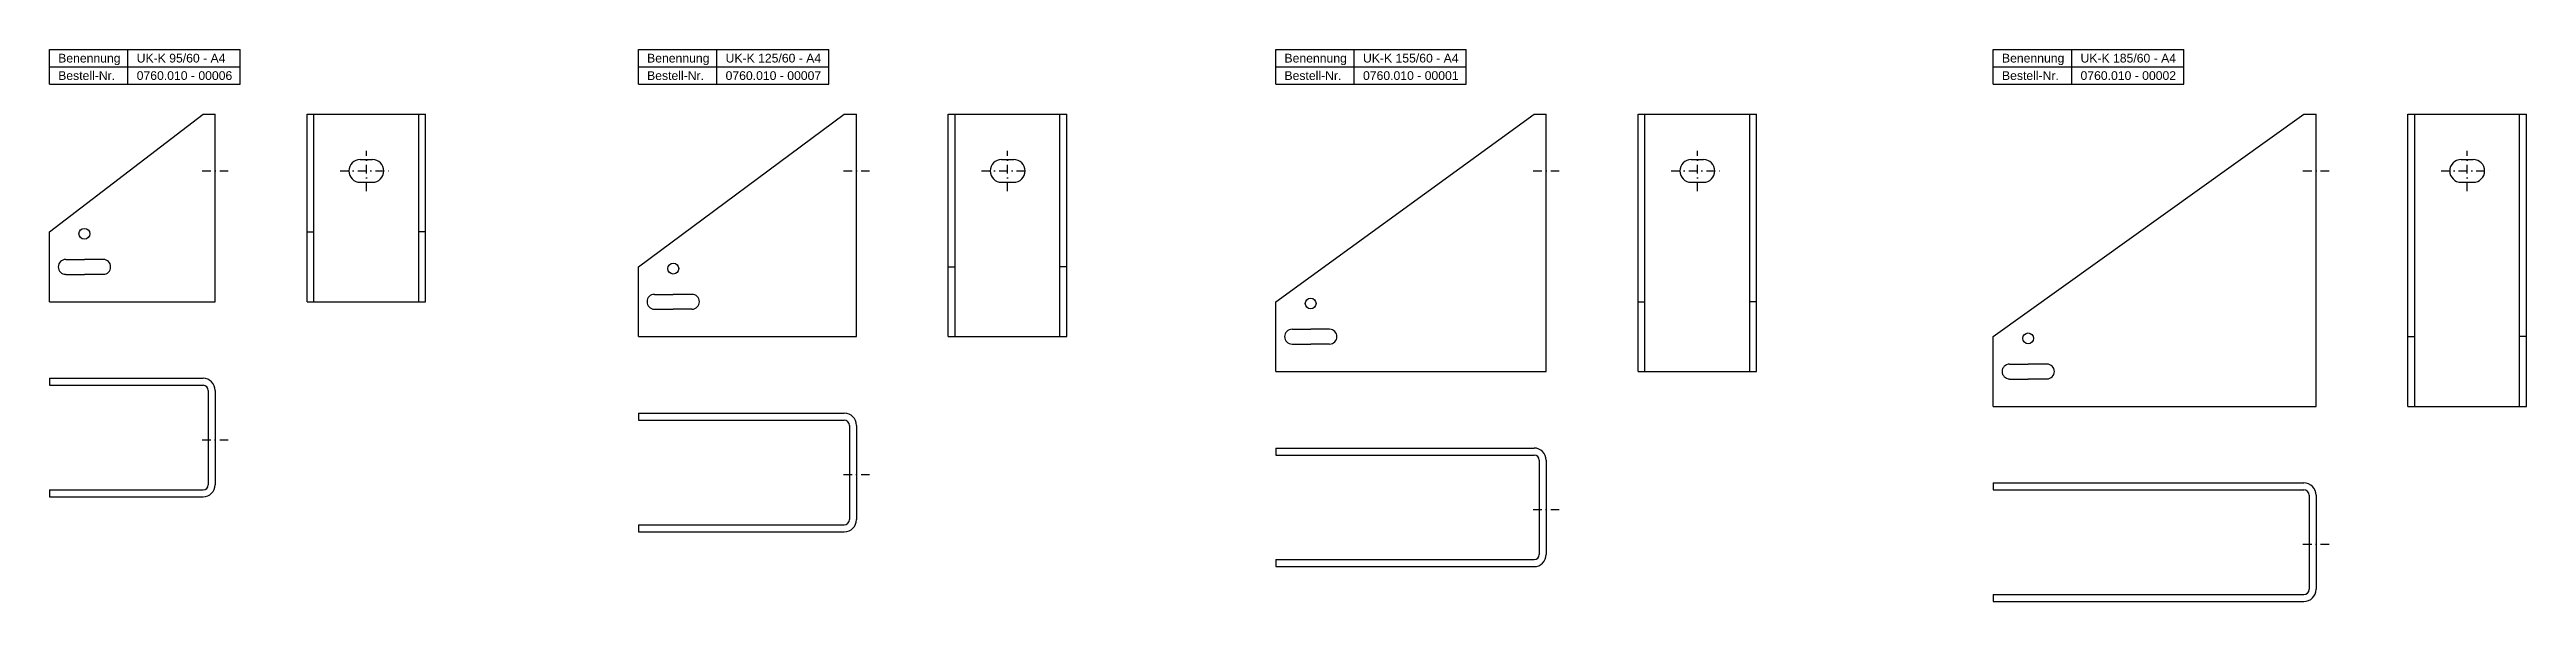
# Model space of a CAD drawing. Header units: inches. Extents: x 44 to 3003, y 41 to 423.
# Drawn here: x 44 to 1463, y 106 to 423 of the extents above; entities that cross this region are included whole.
import ezdxf

# ---------------------------------------------------------------- set-up
doc = ezdxf.new("R2010")
doc.units = ezdxf.units.IN
doc.header["$LTSCALE"] = 10
doc.header["$MEASUREMENT"] = 0
doc.linetypes.add('STRICHPUNKT2', pattern=[0.5, 0.25, -0.125, 0, -0.125])
doc.layers.add('Halfen', color=2, linetype='Continuous')
doc.styles.add('ARIAL50', font='ARIAL.TTF', dxfattribs={"height": 5})

msp = doc.modelspace()

# ---------------------------------------------------------------- texts
at = {"layer": 'Halfen', "color": 2, "style": 'ARIAL50'}
for s, p in [('Benennung', (48.7, 415.1)), ('UK-K 95/60 - A4', (93.7, 415.1)), ('Benennung', (386.2, 415.1)), ('UK-K 125/60 - A4', (431.2, 415.1)), ('Benennung', (751.5, 415.1)), ('UK-K 155/60 - A4', (796.5, 415.1)), ('Benennung', (1162.7, 415.1)), ('UK-K 185/60 - A4', (1207.7, 415.1)), ('Bestell-Nr.', (48.7, 405.1)), ('0760.010 - 00006', (93.7, 405.1)), ('Bestell-Nr.', (386.2, 405.1)), ('0760.010 - 00007', (431.2, 405.1)), ('Bestell-Nr.', (751.5, 405.1)), ('0760.010 - 00001', (796.5, 405.1)), ('Bestell-Nr.', (1162.7, 405.1)), ('0760.010 - 00002', (1207.7, 405.1))]:
    msp.add_text(s, height=5, dxfattribs=at).set_placement(p)

# ---------------------------------------------------------------- linework, layer by layer
at = {"layer": 'Halfen', "color": 2}
for p, q in [((43.7, 402.6), (43.7, 422.6)), ((43.7, 422.6), (152.9, 422.6)), ((43.7, 412.6), (152.9, 412.6)), ((88.7, 402.6), (88.7, 422.6)), ((152.9, 402.6), (152.9, 422.6)), ((381.2, 402.6), (381.2, 422.6)), ((381.2, 422.6), (490.4, 422.6)), ((381.2, 412.6), (490.4, 412.6)), ((426.2, 402.6), (426.2, 422.6)), ((490.4, 402.6), (490.4, 422.6)), ((746.5, 402.6), (746.5, 422.6)), ((746.5, 422.6), (855.7, 422.6)), ((746.5, 412.6), (855.7, 412.6)), ((791.5, 402.6), (791.5, 422.6)), ((855.7, 402.6), (855.7, 422.6)), ((1157.7, 402.6), (1157.7, 422.6)), ((1157.7, 422.6), (1266.9, 422.6)), ((1157.7, 412.6), (1266.9, 412.6)), ((1202.7, 402.6), (1202.7, 422.6)), ((1266.9, 402.6), (1266.9, 422.6)), ((43.7, 402.6), (152.9, 402.6)), ((381.2, 402.6), (490.4, 402.6)), ((746.5, 402.6), (855.7, 402.6)), ((1157.7, 402.6), (1266.9, 402.6)), ((43.7, 317.9), (131.7, 385.4)), ((131.7, 385.4), (138.7, 385.4)), ((138.7, 277.9), (138.7, 385.4)), ((191.3, 277.9), (191.3, 385.4)), ((191.3, 385.4), (259.3, 385.4)), ((195.3, 277.9), (195.3, 385.4)), ((255.3, 277.9), (255.3, 385.4)), ((259.3, 277.9), (259.3, 385.4)), ((381.2, 297.9), (499.2, 385.4)), ((499.2, 385.4), (506.2, 385.4)), ((506.2, 257.9), (506.2, 385.4)), ((558.8, 257.9), (558.8, 385.4)), ((558.8, 385.4), (626.8, 385.4)), ((562.8, 257.9), (562.8, 385.4)), ((622.8, 257.9), (622.8, 385.4)), ((626.8, 257.9), (626.8, 385.4)), ((746.5, 277.9), (894.5, 385.4)), ((894.5, 385.4), (901.5, 385.4)), ((901.5, 237.9), (901.5, 385.4)), ((954.1, 237.9), (954.1, 385.4)), ((954.1, 385.4), (1022.1, 385.4)), ((958.1, 237.9), (958.1, 385.4)), ((1018.1, 237.9), (1018.1, 385.4)), ((1022.1, 237.9), (1022.1, 385.4)), ((1157.7, 257.9), (1335.7, 385.4)), ((1335.7, 385.4), (1342.7, 385.4)), ((1342.7, 217.9), (1342.7, 385.4)), ((1395.3, 217.9), (1395.3, 385.4)), ((1395.3, 385.4), (1463.3, 385.4)), ((1399.3, 217.9), (1399.3, 385.4)), ((1459.3, 217.9), (1459.3, 385.4)), ((1463.3, 217.9), (1463.3, 385.4)), ((221.8, 359.4), (228.8, 359.4)), ((589.3, 359.4), (596.3, 359.4)), ((984.6, 359.4), (991.6, 359.4)), ((1425.8, 359.4), (1432.8, 359.4)), ((221.8, 346.4), (228.8, 346.4)), ((589.3, 346.4), (596.3, 346.4)), ((984.6, 346.4), (991.6, 346.4)), ((1425.8, 346.4), (1432.8, 346.4)), ((43.7, 277.9), (43.7, 317.9)), ((191.3, 317.9), (195.3, 317.9)), ((259.3, 317.9), (255.3, 317.9)), ((53, 302.1), (63.7, 302.1)), ((74.5, 302.1), (63.7, 302.1)), ((53, 293.6), (63.7, 293.6)), ((74.5, 293.6), (63.7, 293.6)), ((381.2, 257.9), (381.2, 297.9)), ((558.8, 297.9), (562.8, 297.9)), ((626.8, 297.9), (622.8, 297.9)), ((43.7, 277.9), (138.7, 277.9)), ((191.3, 277.9), (259.3, 277.9)), ((390.4, 282.1), (401.2, 282.1)), ((390.4, 273.6), (401.2, 273.6)), ((411.9, 282.1), (401.2, 282.1)), ((411.9, 273.6), (401.2, 273.6)), ((746.5, 237.9), (746.5, 277.9)), ((954.1, 277.9), (958.1, 277.9)), ((1022.1, 277.9), (1018.1, 277.9)), ((381.2, 257.9), (506.2, 257.9)), ((558.8, 257.9), (626.8, 257.9)), ((755.8, 262.1), (766.5, 262.1)), ((777.3, 262.1), (766.5, 262.1)), ((1157.7, 217.9), (1157.7, 257.9)), ((1395.3, 257.9), (1399.3, 257.9)), ((1463.3, 257.9), (1459.3, 257.9)), ((755.8, 253.6), (766.5, 253.6)), ((777.3, 253.6), (766.5, 253.6)), ((1167, 242.1), (1177.7, 242.1)), ((1188.5, 242.1), (1177.7, 242.1)), ((43.7, 234), (131.7, 234)), ((43.7, 234), (43.7, 230)), ((43.7, 230), (131.7, 230)), ((746.5, 237.9), (901.5, 237.9)), ((954.1, 237.9), (1022.1, 237.9)), ((1167, 233.6), (1177.7, 233.6)), ((1188.5, 233.6), (1177.7, 233.6)), ((134.7, 227), (134.7, 173)), ((138.7, 227), (138.7, 173)), ((381.2, 214), (499.2, 214)), ((381.2, 214), (381.2, 210)), ((1157.7, 217.9), (1342.7, 217.9)), ((1395.3, 217.9), (1463.3, 217.9)), ((381.2, 210), (499.2, 210)), ((502.2, 207), (502.2, 153)), ((506.2, 207), (506.2, 153)), ((746.5, 194), (894.5, 194)), ((746.5, 194), (746.5, 190)), ((746.5, 190), (894.5, 190)), ((897.5, 187), (897.5, 133)), ((901.5, 187), (901.5, 133)), ((1157.7, 174), (1335.7, 174)), ((1157.7, 174), (1157.7, 170)), ((43.7, 170), (131.7, 170)), ((43.7, 170), (43.7, 166)), ((43.7, 166), (131.7, 166)), ((1157.7, 170), (1335.7, 170)), ((1338.7, 167), (1338.7, 113)), ((1342.7, 167), (1342.7, 113)), ((381.2, 150), (499.2, 150)), ((381.2, 150), (381.2, 146)), ((381.2, 146), (499.2, 146)), ((746.5, 130), (894.5, 130)), ((746.5, 130), (746.5, 126)), ((746.5, 126), (894.5, 126)), ((1157.7, 110), (1335.7, 110)), ((1157.7, 110), (1157.7, 106)), ((1157.7, 106), (1335.7, 106))]:
    msp.add_line(p, q, dxfattribs=at)
at = {"layer": 'Halfen', "color": 1, "linetype": 'STRICHPUNKT2', "ltscale": 2}
for p, q in [((225.3, 341.4), (225.3, 364.4)), ((592.8, 341.4), (592.8, 364.4)), ((988.1, 341.4), (988.1, 364.4)), ((1429.3, 341.4), (1429.3, 364.4)), ((131.2, 352.9), (146.2, 352.9)), ((210.3, 352.9), (240.3, 352.9)), ((498.7, 352.9), (513.7, 352.9)), ((577.8, 352.9), (607.8, 352.9)), ((894, 352.9), (909, 352.9)), ((973.1, 352.9), (1003.1, 352.9)), ((1335.2, 352.9), (1350.2, 352.9)), ((1414.3, 352.9), (1444.3, 352.9)), ((131.2, 198.8), (146.2, 198.8)), ((498.7, 178.8), (513.7, 178.8)), ((894, 158.8), (909, 158.8)), ((1335.2, 138.8), (1350.2, 138.8))]:
    msp.add_line(p, q, dxfattribs=at)
at = {"layer": 'Halfen', "color": 2}
for centre in [(63.7, 316.9), (401.2, 296.9), (766.5, 276.9), (1177.7, 256.9)]:
    msp.add_circle(centre, 3.1, dxfattribs=at)
for centre, radius, start, end in [((221.8, 352.9), 6.5, 90, 270), ((228.8, 352.9), 6.5, 270, 90), ((589.3, 352.9), 6.5, 90, 270), ((596.3, 352.9), 6.5, 270, 90), ((984.6, 352.9), 6.5, 90, 270), ((991.6, 352.9), 6.5, 270, 90), ((1425.8, 352.9), 6.5, 90, 270), ((1432.8, 352.9), 6.5, 270, 90), ((53, 297.9), 4.25, 90, 270), ((74.5, 297.9), 4.25, 270, 90), ((390.4, 277.9), 4.25, 90, 270), ((411.9, 277.9), 4.25, 270, 90), ((755.8, 257.9), 4.25, 90, 270), ((777.3, 257.9), 4.25, 270, 90), ((1167, 237.9), 4.25, 90, 270), ((1188.5, 237.9), 4.25, 270, 90), ((131.7, 227), 7, 0, 90), ((131.7, 227), 3, 0, 90), ((499.2, 207), 7, 0, 90), ((499.2, 207), 3, 0, 90), ((894.5, 187), 7, 0, 90), ((894.5, 187), 3, 0, 90), ((131.7, 173), 3, 270, 0), ((131.7, 173), 7, 270, 0), ((1335.7, 167), 7, 0, 90), ((1335.7, 167), 3, 0, 90), ((499.2, 153), 3, 270, 0), ((499.2, 153), 7, 270, 0), ((894.5, 133), 3, 270, 0), ((894.5, 133), 7, 270, 0), ((1335.7, 113), 3, 270, 0), ((1335.7, 113), 7, 270, 0)]:
    msp.add_arc(centre, radius, start, end, dxfattribs=at)

msp.set_redraw_order([(e.dxf.handle, doc.entitydb.next_handle()) for e in msp.query("TEXT MTEXT ATTDEF DIMENSION ARC_DIMENSION")])  # texts and dimensions are drawn at this point

doc.saveas('drawing.dxf')
